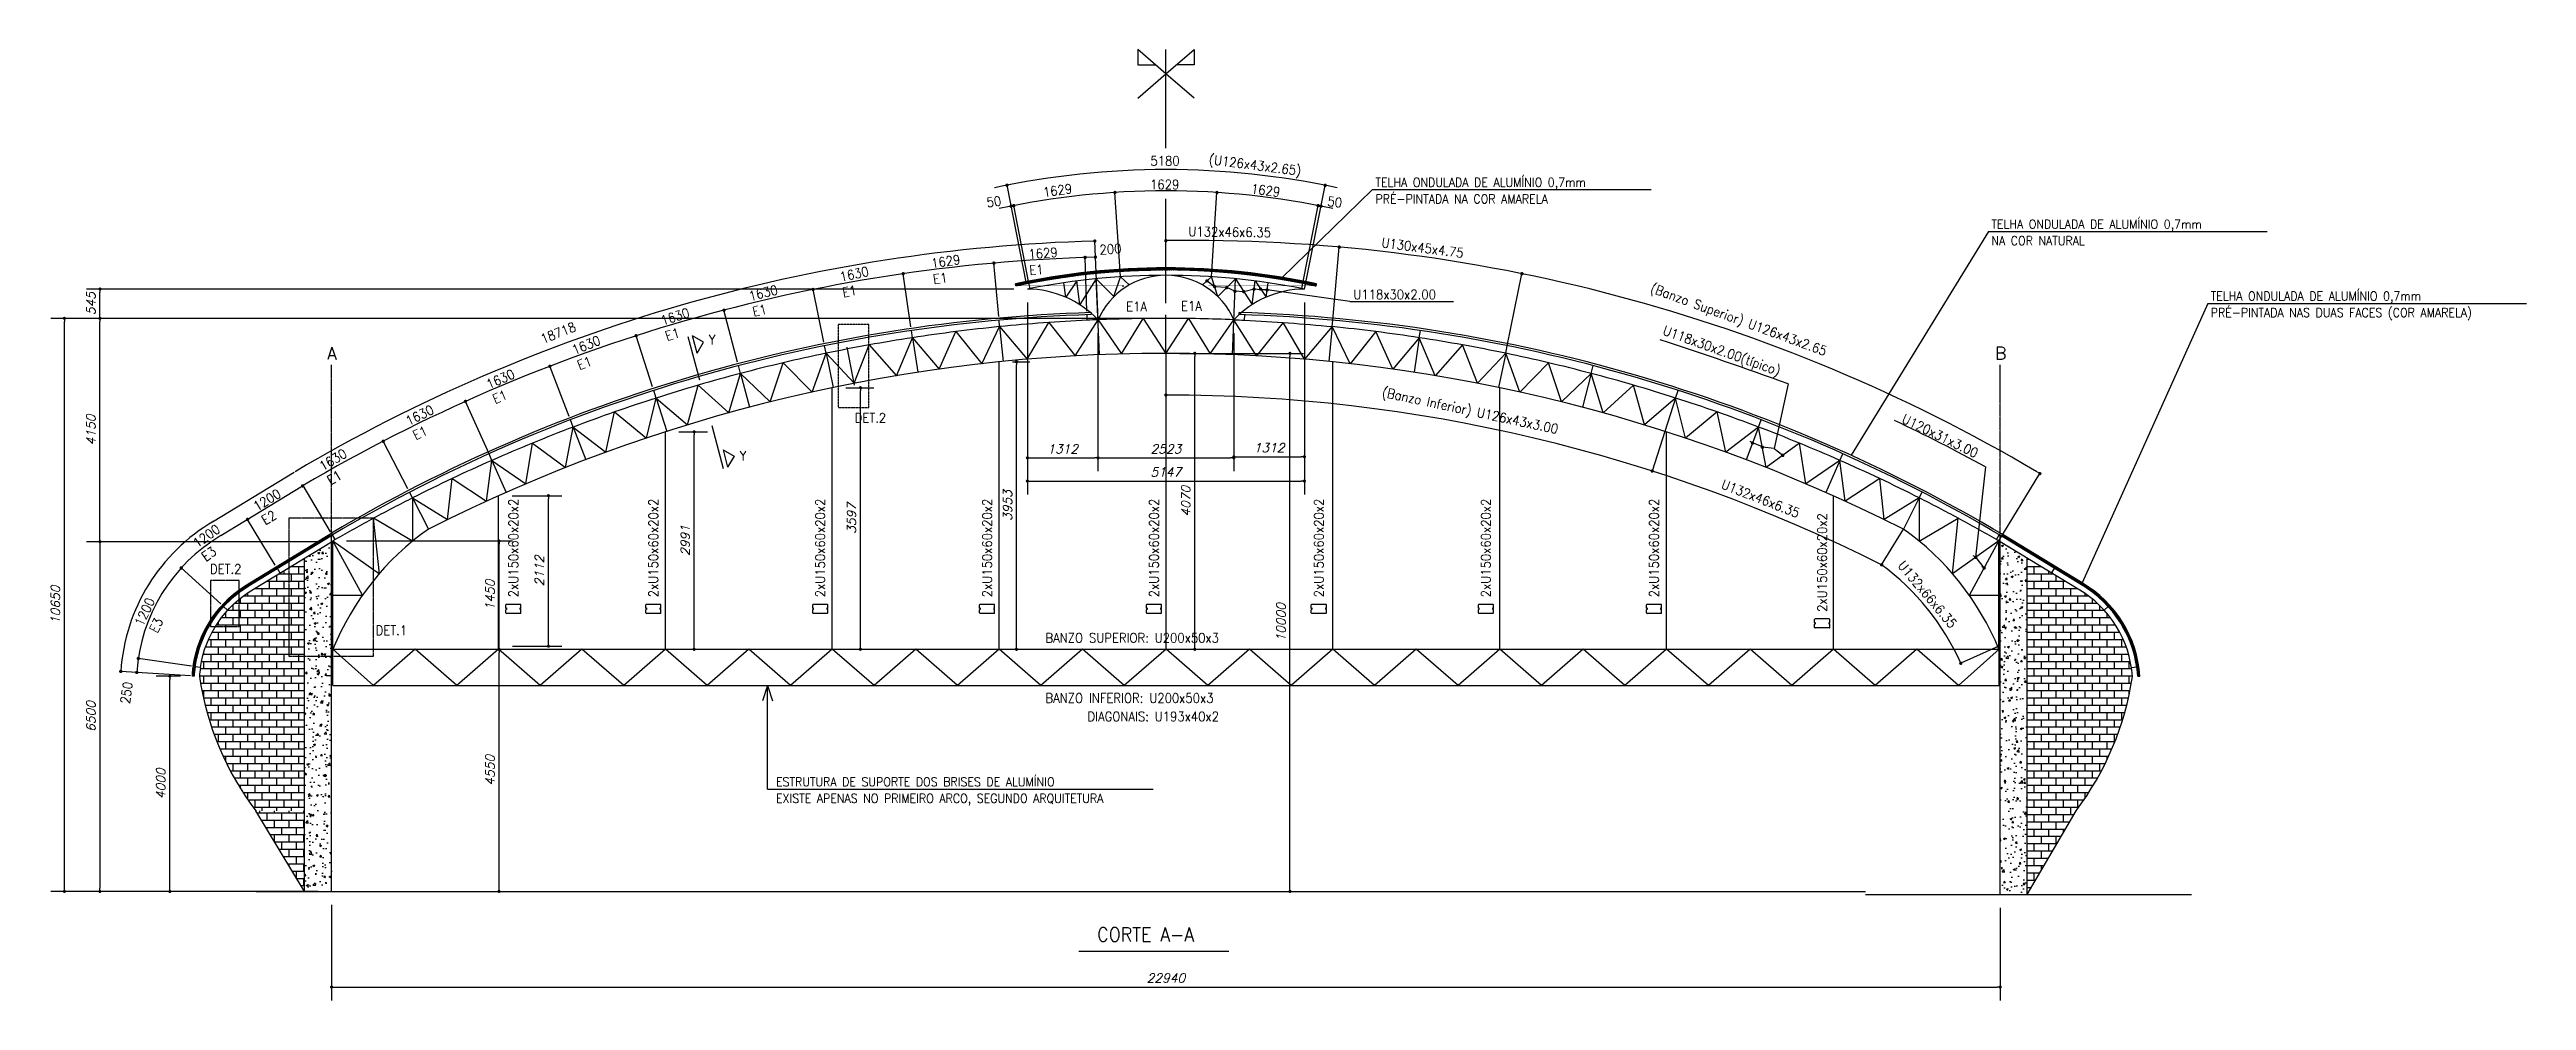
# Model space of a CAD drawing. Header units: millimetres. Extents: x -287396 to 401320, y -174247 to 142644.
# Drawn here: x 18753 to 156800, y -79146 to -26132 of the extents above; entities that cross this region are included whole.
import ezdxf
from ezdxf.enums import TextEntityAlignment as Align

# ---------------------------------------------------------------- set-up
doc = ezdxf.new("R2010")
doc.units = ezdxf.units.MM
doc.header["$LTSCALE"] = 2.5
doc.linetypes.add('CENTER', pattern=[50.8, 31.75, -6.35, 6.35, -6.35])
doc.linetypes.add('DASHED2', pattern=[9.525, 6.35, -3.175])
for name, color, linetype in [('ESTMETÄLICA', 1, 'Continuous'), ('Estrutura Aço Porticos', 7, 'Continuous'), ('LINHA', 1, 'Continuous'), ('PISO', 8, 'Continuous'), ('VIS', 5, 'Continuous'), ('VISTA', 1, 'Continuous')]:
    doc.layers.add(name, color=color, linetype=linetype)
doc.styles.add('ROMANS', font='romans', dxfattribs={"oblique": 15})
doc.dimstyles.new('ESC.250x0.33', dxfattribs={"dimscale": 250, "dimtxt": 2, "dimasz": 0.7, "dimexe": 3, "dimexo": 3, "dimgap": 1, "dimtad": 1, "dimdec": 0, "dimlfac": 0.333333, "dimtxsty": 'ROMANS', "dimblk": 'DOT', "dimcen": 0.7, "dimclrd": 2, "dimclre": 2, "dimadec": 4, "dimazin": 0, "dimtfac": 1, "dimtdec": 0, "dimtmove": 0, "dimatfit": 3, "dimldrblk": 'DOT', "dimfxl": 1, "dimarcsym": 0})
pattern_1 = [(50, (-696813.7, -179772.3), (1093.108, -95.6345), [114.3, -1257.3]), (355, (-696813.7, -179772.3), (-211.457, 1146.3399), [91.44, -1005.84]), (100.451, (-696722.6, -179780.3), (881.655, 1050.7001), [97.14, -1068.54]), (46.1842, (-696813.7, -179467.5), (1626.4742, -252.254), [171.45, -1885.95]), (96.6356, (-696678.2, -179488.5), (1424.4254, 1484.5533), [145.71, -1602.81]), (351.184, (-696813.7, -179467.5), (1424.4276, 1484.5507), [137.16, -1508.76]), (21, (-696661.3, -179543.7), (909.6893, -613.5931), [114.3, -1257.3]), (326, (-696661.3, -179543.7), (370.8122, 1105.1278), [91.44, -1005.84]), (71.4514, (-696585.5, -179594.8), (1280.499, 491.5371), [97.14, -1068.54]), (37.5, (-696813.7, -179772.3), (18.53162, 507.33023), [0, -993.648, 0, -1021.08, 0, -1009.65]), (7.5, (-696813.7, -179772.3), (400.91798, 601.08345), [0, -582.168, 0, -970.788, 0, -384.81]), (327.5, (-697153.56, -179772.3), (813.54357, -34.37246), [0, -381, 0, -1188.72, 0, -1577.34]), (317.5, (-697305.96, -179772.3), (888.7751, 152.55895), [0, -495.3, 0, -789.432, 0, -1120.14])]
pattern_2 = [(0, (-210790.3, -99661.8), (0, 406.4), []), (90, (-210790.3, -99661.8), (-406.4, 406.4), [406.4, -406.4])]
pattern_3 = [(45, (-206095.9632, -99661.791), (-2.24506403, 2.24506403), [])]

msp = doc.modelspace()

# ---------------------------------------------------------------- texts
at = {"style": 'ROMANS', "width": 0.9}
for s, height, p in [('5180', 527.9999, (80112.987, -32604.768)), ('TELHA ONDULADA DE ALUMÍNIO 0,7mm', 500, (92650.667, -33787.995)), ('1629', 527.9999, (80087.912, -33923.55)), ('PRÉ-PINTADA NA COR AMARELA', 500, (92650.667, -34708.853)), ('TELHA ONDULADA DE ALUMÍNIO 0,7mm', 500, (126978.708, -36117.557)), ('NA COR NATURAL', 500, (126978.708, -37038.416)), ('U118x30x2.00', 527.99995, (91416.377, -40052.016)), ('TELHA ONDULADA DE ALUMÍNIO 0,7mm', 500, (139201.507, -40125.973)), ('E1A', 527.9999, (78758.316, -40719.858)), ('E1A', 527.9999, (81819.335, -40695.189)), ('PRÉ-PINTADA NAS DUAS FACES (COR AMARELA)', 500, (139201.507, -41046.831)), ('Y', 528, (55500.144, -42571.005)), ('DET.2', 527.9999, (63628.141, -46930.705)), ('Y', 528, (57221.788, -49046.571)), ('DET.2', 527.9999, (27698.553, -55357.963)), ('DET.1', 527.9999, (36930.304, -58774.157)), ('BANZO SUPERIOR: U200x50x3', 527.99995, (74258.309, -59197.02)), ('BANZO INFERIOR: U200x50x3', 527.99995, (74258.309, -62551.059)), ('DIAGONAIS: U193x40x2', 527.99995, (76599.794, -63578.144)), ('ESTRUTURA DE SUPORTE DOS BRISES DE ALUMÍNIO', 500, (59242.011, -67207.71)), ('EXISTE APENAS NO PRIMEIRO ARCO, SEGUNDO ARQUITETURA', 500, (59242.011, -68128.569)), ('CORTE A-A', 791.9999, (77141.354, -75864.243))]:
    msp.add_text(s, height=height, dxfattribs=at).set_placement(p)
for s, height, rotation, p in [('(U126x43x2.65)', 527.99995, 352.7185696, (83344.019, -32508.015)), ('50', 527.9999, 8.20315916, (71016.432, -34933.317)), ('1629', 527.9999, 8.20315916, (74163.955, -34364.015)), ('1629', 527.9999, 352.75928969, (85687.815, -34143.672)), ('50', 527.9999, 352.75928969, (89948.242, -34844.755)), ('1629', 527.9999, 4.15579249, (73330.259, -37810.727)), ('200', 527.9999, 4.15579249, (77291.045, -37563.402)), ('U132x46x6.35', 527.99995, 359.24861703, (82221.071, -36538.534)), ('U130x45x4.75', 527.99995, 352.52775729, (92961.591, -37147.011)), ('1630', 527.9999, 11.70281979, (62855.782, -39072.096)), ('1629', 527.9999, 8.27324868, (67934.649, -38322.15)), ('E1', 527.9999, 8.27324868, (68040.366, -39212.101)), ('E1', 527.9999, 4.15579249, (73379.855, -38705.562)), ('1630', 527.9999, 13.71376048, (57799.31, -40151.234)), ('E1', 527.9999, 11.70281979, (63006.636, -39955.517)), ('(Banzo Superior) U126x43x2.65', 527.99995, 339.90423697, (107930.649, -39646.073)), ('18718', 527.9999, 21.53048426, (46252.06, -42544.799)), ('1630', 527.9999, 17.51075829, (52922.595, -41518.82)), ('E1', 527.9999, 13.71376048, (58006.944, -41023.058)), ('1630', 527.9999, 21.53048426, (48000.374, -43156.058)), ('E1', 527.9999, 17.51075829, (53172.669, -42379.431)), ('U118x30x2.00(típico)', 527.99995, 340.40653225, (108622.119, -42013.401)), ('1630', 527.9999, 23.65753442, (43244.117, -45071.908)), ('E1', 527.9999, 21.53048426, (48296.076, -44002.077)), ('E1', 527.9999, 23.65753442, (43594.335, -45896.854)), ('(Banzo Inferior) U126x43x3.00', 527.99995, 347.96267846, (92988.308, -45475.127)), ('1630', 527.9999, 26.15761888, (38768.558, -47112.267)), ('U120x31x3.00', 527.99995, 334.16628239, (121934.72, -46904.151)), ('E1', 527.9999, 26.15761888, (39161.882, -47917.553)), ('1630', 527.9999, 30.85584067, (33983.382, -49644.846)), ('E1', 527.9999, 30.85584067, (34419.792, -50427.62)), ('1200', 527.9999, 30.85584067, (30309.274, -51885.105)), ('U132x46x6.35', 527.99995, 338.66100772, (111872.692, -50576.378)), ('E2', 527.9999, 30.85584067, (30775.392, -52650.561)), ('2xU150x60x20x2', 527.99995, 90, (44869.353, -56670.332)), ('2xU150x60x20x2', 527.99995, 90, (52670.527, -56670.332)), ('2xU150x60x20x2', 527.99995, 90, (61970.632, -56670.332)), ('2xU150x60x20x2', 527.99995, 90, (71270.737, -56670.332)), ('2xU150x60x20x2', 527.99995, 90, (80570.843, -56670.332)), ('2xU150x60x20x2', 527.99995, 90, (89761.578, -56670.332)), ('2xU150x60x20x2', 527.99995, 90, (99071.671, -56670.332)), ('2xU150x60x20x2', 527.99995, 90, (108441.444, -56670.332)), ('2xU150x60x20x2', 527.99995, 90, (117811.218, -57478.753)), ('1200', 527.9999, 35.30440065, (26987.87, -53938.572)), ('E3', 527.9999, 35.30440065, (27468.779, -54695.321)), ('U132x66x6.35', 527.99995, 310.05304454, (121727.519, -54920.663)), ('1200', 527.9999, 64.51597508, (23944.538, -58329.44)), ('E3', 527.9999, 64.51597508, (24761.14, -58698.576)), ('250', 527.9999, 81.5160516, (23210.139, -62631.714))]:
    msp.add_text(s, height=height, rotation=rotation, dxfattribs=at).set_placement(p)
at = {"layer": 'Estrutura Aço Porticos', "style": 'ROMANS'}
for s, p in [('A', (34494.167, -43066.829)), ('B', (127494.167, -43063.373))]:
    msp.add_text(s, height=700, dxfattribs=at).set_placement(p, align=Align.MIDDLE_CENTER)

# ---------------------------------------------------------------- blocks, each defined once
blk = doc.blocks.new('DOT')
at = {"color": 0, "linetype": 'ByBlock'}
blk.add_line((-0.5, 0), (-1, 0), dxfattribs=at)
at = {"color": 0, "linetype": 'ByBlock', "const_width": 0.5}
blk.add_lwpolyline([(-0.25, 0, 1), (0.25, 0, 1)], format="xyb", close=True, dxfattribs=at)
blk = doc.blocks.new('*D137')
at = {"color": 2, "lineweight": -2}
for p, q in [((33721, -53569), (20810, -53569)), ((21560, -53744), (21560, -72894)), ((33721, -73069), (20810, -73069))]:
    blk.add_line(p, q, dxfattribs=at)
at = {"layer": 'DEFPOINTS', "color": 0}
for p in [(34471, -53569), (21560, -73069), (34471, -73069)]:
    blk.add_point(p, dxfattribs=at)
at = {"color": 2, "lineweight": -2, "xscale": 175, "yscale": 175, "zscale": 175}
for p, rotation in [((21560, -53569), 90), ((21560, -73069), 270)]:
    blk.add_blockref('DOT', p, dxfattribs=dict(at, rotation=rotation))
at = {"color": 0, "insert": (21060, -63319), "char_height": 500, "attachment_point": 5, "rotation": 90, "style": 'ROMANS'}
blk.add_mtext('6500', dxfattribs=at)
blk = doc.blocks.new('_Dot')
at = {"color": 0, "linetype": 'ByBlock', "lineweight": -2}
blk.add_line((-0.5, 0), (-1, 0), dxfattribs=at)
at = {"color": 0, "linetype": 'ByBlock', "const_width": 0.5}
blk.add_lwpolyline([(-0.25, 0, 1), (0.25, 0, 1)], format="xyb", close=True, dxfattribs=at)
blk = doc.blocks.new('*D138')
at = {"color": 2, "lineweight": -2}
for p, q in [((80221, -41119), (20810, -41119)), ((21560, -53394), (21560, -41294)), ((33721, -53569), (20810, -53569))]:
    blk.add_line(p, q, dxfattribs=at)
at = {"layer": 'DEFPOINTS', "color": 0}
for p in [(21560, -41119), (80971, -41119), (34471, -53569)]:
    blk.add_point(p, dxfattribs=at)
at = {"color": 2, "lineweight": -2, "xscale": 175, "yscale": 175, "zscale": 175}
for p, rotation in [((21560, -41119), 90), ((21560, -53569), 270)]:
    blk.add_blockref('DOT', p, dxfattribs=dict(at, rotation=rotation))
at = {"color": 0, "insert": (21060, -47344), "char_height": 500, "attachment_point": 5, "rotation": 90, "style": 'ROMANS'}
blk.add_mtext('4150', dxfattribs=at)
blk = doc.blocks.new('*D139')
at = {"color": 2, "lineweight": -2}
for p, q in [((35296, -59569), (44554, -59569)), ((43804, -72894), (43804, -59744)), ((35221, -73069), (44554, -73069))]:
    blk.add_line(p, q, dxfattribs=at)
at = {"layer": 'DEFPOINTS', "color": 0}
for p in [(34546, -59569), (43804, -59569), (34471, -73069)]:
    blk.add_point(p, dxfattribs=at)
at = {"color": 2, "lineweight": -2, "xscale": 175, "yscale": 175, "zscale": 175}
for p, rotation in [((43804, -59569), 90), ((43804, -73069), 270)]:
    blk.add_blockref('DOT', p, dxfattribs=dict(at, rotation=rotation))
at = {"color": 0, "insert": (43304, -66319), "char_height": 500, "attachment_point": 5, "rotation": 90, "style": 'ROMANS'}
blk.add_mtext('4550', dxfattribs=at)
blk = doc.blocks.new('*D140')
at = {"color": 2, "lineweight": -2}
for p, q in [((81721, -43069), (88637, -43069)), ((87887, -72894), (87887, -43244)), ((81719, -73069), (88637, -73069))]:
    blk.add_line(p, q, dxfattribs=at)
at = {"layer": 'DEFPOINTS', "color": 0}
for p in [(80971, -43069), (87887, -43069), (80969, -73069)]:
    blk.add_point(p, dxfattribs=at)
at = {"color": 2, "lineweight": -2, "xscale": 175, "yscale": 175, "zscale": 175}
for p, rotation in [((87887, -43069), 90), ((87887, -73069), 270)]:
    blk.add_blockref('DOT', p, dxfattribs=dict(at, rotation=rotation))
at = {"color": 0, "insert": (87387, -58069), "char_height": 500, "attachment_point": 5, "rotation": 90, "style": 'ROMANS'}
blk.add_mtext('10000', dxfattribs=at)
blk = doc.blocks.new('*D141')
at = {"color": 2, "lineweight": -2}
for p, q in [((26058, -61069), (24704, -61069)), ((25454, -72894), (25454, -61244)), ((26516, -73069), (24704, -73069))]:
    blk.add_line(p, q, dxfattribs=at)
at = {"layer": 'DEFPOINTS', "color": 0}
for p in [(25454, -61069), (26808, -61069), (27266, -73069)]:
    blk.add_point(p, dxfattribs=at)
at = {"color": 2, "lineweight": -2, "xscale": 175, "yscale": 175, "zscale": 175}
for p, rotation in [((25454, -61069), 90), ((25454, -73069), 270)]:
    blk.add_blockref('DOT', p, dxfattribs=dict(at, rotation=rotation))
at = {"color": 0, "insert": (24954, -67069), "char_height": 500, "attachment_point": 5, "rotation": 90, "style": 'ROMANS'}
blk.add_mtext('4000', dxfattribs=at)
blk = doc.blocks.new('*D155')
at = {"color": 2, "lineweight": -2}
for p, q in [((34471, -73819), (34471, -79146)), ((127471, -73985), (127471, -79146)), ((34646, -78396), (127296, -78396))]:
    blk.add_line(p, q, dxfattribs=at)
at = {"layer": 'DEFPOINTS', "color": 0}
for p in [(34471, -73069), (127471, -73235), (127471, -78396)]:
    blk.add_point(p, dxfattribs=at)
at = {"color": 2, "lineweight": -2, "xscale": 175, "yscale": 175, "zscale": 175, "rotation": 180}
blk.add_blockref('DOT', (34471, -78396), dxfattribs=at)
at = {"color": 2, "lineweight": -2, "xscale": 175, "yscale": 175, "zscale": 175}
blk.add_blockref('DOT', (127471, -78396), dxfattribs=at)
at = {"color": 0, "insert": (80971, -77896), "char_height": 500, "attachment_point": 5, "style": 'ROMANS'}
blk.add_mtext('22940', dxfattribs=at)
blk = doc.blocks.new('*D160')
at = {"color": 2, "lineweight": -2}
for p, q in [((29521, -41119), (18831, -41119)), ((19581, -72894), (19581, -41294)), ((29521, -73069), (18831, -73069))]:
    blk.add_line(p, q, dxfattribs=at)
at = {"layer": 'DEFPOINTS', "color": 0}
for p in [(19581, -41119), (30271, -41119), (30271, -73069)]:
    blk.add_point(p, dxfattribs=at)
at = {"color": 2, "lineweight": -2, "xscale": 175, "yscale": 175, "zscale": 175}
for p, rotation in [((19581, -41119), 90), ((19581, -73069), 270)]:
    blk.add_blockref('DOT', p, dxfattribs=dict(at, rotation=rotation))
at = {"color": 0, "insert": (19081, -57094), "char_height": 500, "attachment_point": 5, "rotation": 90, "style": 'ROMANS'}
blk.add_mtext('10650', dxfattribs=at)
blk = doc.blocks.new('*D161')
at = {"color": 2, "lineweight": -2}
for p, q in [((73251, -40233), (73251, -49646)), ((77187, -41946), (77187, -49646)), ((73426, -48896), (77012, -48896))]:
    blk.add_line(p, q, dxfattribs=at)
at = {"layer": 'DEFPOINTS', "color": 0}
for p in [(73251, -39483), (77187, -41196), (77187, -48896)]:
    blk.add_point(p, dxfattribs=at)
at = {"color": 2, "lineweight": -2, "xscale": 175, "yscale": 175, "zscale": 175, "rotation": 180}
blk.add_blockref('DOT', (73251, -48896), dxfattribs=at)
at = {"color": 2, "lineweight": -2, "xscale": 175, "yscale": 175, "zscale": 175}
blk.add_blockref('DOT', (77187, -48896), dxfattribs=at)
at = {"color": 0, "insert": (75219, -48396), "char_height": 500, "attachment_point": 5, "style": 'ROMANS'}
blk.add_mtext('1312', dxfattribs=at)
blk = doc.blocks.new('*D162')
at = {"color": 2, "lineweight": -2}
for p, q in [((77187, -41946), (77187, -49646)), ((84756, -41946), (84756, -49646)), ((77362, -48896), (84581, -48896))]:
    blk.add_line(p, q, dxfattribs=at)
at = {"layer": 'DEFPOINTS', "color": 0}
for p in [(77187, -41196), (84756, -41196), (84756, -48896)]:
    blk.add_point(p, dxfattribs=at)
at = {"color": 2, "lineweight": -2, "xscale": 175, "yscale": 175, "zscale": 175, "rotation": 180}
blk.add_blockref('DOT', (77187, -48896), dxfattribs=at)
at = {"color": 2, "lineweight": -2, "xscale": 175, "yscale": 175, "zscale": 175}
blk.add_blockref('DOT', (84756, -48896), dxfattribs=at)
at = {"color": 0, "insert": (80971, -48396), "char_height": 500, "attachment_point": 5, "style": 'ROMANS'}
blk.add_mtext('2523', dxfattribs=at)
blk = doc.blocks.new('*D163')
at = {"color": 2, "lineweight": -2}
for p, q in [((88692, -40233), (88692, -49584)), ((84756, -41946), (84756, -49584)), ((84931, -48834), (88517, -48834))]:
    blk.add_line(p, q, dxfattribs=at)
at = {"layer": 'DEFPOINTS', "color": 0}
for p in [(88692, -39483), (84756, -41196), (88692, -48834)]:
    blk.add_point(p, dxfattribs=at)
at = {"color": 2, "lineweight": -2, "xscale": 175, "yscale": 175, "zscale": 175, "rotation": 180}
blk.add_blockref('DOT', (84756, -48834), dxfattribs=at)
at = {"color": 2, "lineweight": -2, "xscale": 175, "yscale": 175, "zscale": 175}
blk.add_blockref('DOT', (88692, -48834), dxfattribs=at)
at = {"color": 0, "insert": (86724, -48334), "char_height": 500, "attachment_point": 5, "style": 'ROMANS'}
blk.add_mtext('1312', dxfattribs=at)
blk = doc.blocks.new('*D164')
at = {"color": 2, "lineweight": -2}
for p, q in [((73251, -40233), (73251, -50938)), ((88692, -40233), (88692, -50938)), ((73426, -50188), (88517, -50188))]:
    blk.add_line(p, q, dxfattribs=at)
at = {"layer": 'DEFPOINTS', "color": 0}
for p in [(73251, -39483), (88692, -39483), (88692, -50188)]:
    blk.add_point(p, dxfattribs=at)
at = {"color": 2, "lineweight": -2, "xscale": 175, "yscale": 175, "zscale": 175, "rotation": 180}
blk.add_blockref('DOT', (73251, -50188), dxfattribs=at)
at = {"color": 2, "lineweight": -2, "xscale": 175, "yscale": 175, "zscale": 175}
blk.add_blockref('DOT', (88692, -50188), dxfattribs=at)
at = {"color": 0, "insert": (80971, -49688), "char_height": 500, "attachment_point": 5, "style": 'ROMANS'}
blk.add_mtext('5147', dxfattribs=at)
blk = doc.blocks.new('*D165')
at = {"color": 2, "lineweight": -2}
for p, q in [((72501, -39483), (20810, -39483)), ((21560, -40944), (21560, -39658)), ((33721, -41119), (20810, -41119))]:
    blk.add_line(p, q, dxfattribs=at)
at = {"layer": 'DEFPOINTS', "color": 0}
for p in [(21560, -39483), (73251, -39483), (34471, -41119)]:
    blk.add_point(p, dxfattribs=at)
at = {"color": 2, "lineweight": -2, "xscale": 175, "yscale": 175, "zscale": 175}
for p, rotation in [((21560, -39483), 90), ((21560, -41119), 270)]:
    blk.add_blockref('DOT', p, dxfattribs=dict(at, rotation=rotation))
at = {"color": 0, "insert": (21060, -40301), "char_height": 500, "attachment_point": 5, "rotation": 90, "style": 'ROMANS'}
blk.add_mtext('545', dxfattribs=at)
blk = doc.blocks.new('*D186')
at = {"color": 2, "lineweight": -2}
for p, q in [((35296, -53526), (44554, -53526)), ((43804, -59394), (43804, -53701)), ((35296, -59569), (44554, -59569))]:
    blk.add_line(p, q, dxfattribs=at)
at = {"layer": 'DEFPOINTS', "color": 0}
for p in [(34546, -53526), (43804, -53526), (34546, -59569)]:
    blk.add_point(p, dxfattribs=at)
at = {"color": 2, "lineweight": -2, "xscale": 175, "yscale": 175, "zscale": 175}
for p, rotation in [((43804, -53526), 90), ((43804, -59569), 270)]:
    blk.add_blockref('DOT', p, dxfattribs=dict(at, rotation=rotation))
at = {"color": 0, "insert": (43304, -56547), "char_height": 500, "attachment_point": 5, "rotation": 90, "style": 'ROMANS'}
blk.add_mtext('1450', dxfattribs=at)
blk = doc.blocks.new('*D405')
at = {"color": 2, "lineweight": -2}
for p, q in [((53828, -47443), (55429, -47443)), ((54679, -59394), (54679, -47618)), ((53828, -59569), (55429, -59569))]:
    blk.add_line(p, q, dxfattribs=at)
at = {"layer": 'DEFPOINTS', "color": 0}
for p in [(53078, -47443), (54679, -47443), (53078, -59569)]:
    blk.add_point(p, dxfattribs=at)
at = {"color": 2, "lineweight": -2, "xscale": 175, "yscale": 175, "zscale": 175}
for p, rotation in [((54679, -47443), 90), ((54679, -59569), 270)]:
    blk.add_blockref('DOT', p, dxfattribs=dict(at, rotation=rotation))
at = {"color": 0, "insert": (54179, -53506), "char_height": 500, "attachment_point": 5, "rotation": 90, "style": 'ROMANS'}
blk.add_mtext('2991', dxfattribs=at)
blk = doc.blocks.new('*D406')
at = {"color": 2, "lineweight": -2}
for p, q in [((63128, -44985), (64698, -44985)), ((63948, -59394), (63948, -45160)), ((63128, -59569), (64698, -59569))]:
    blk.add_line(p, q, dxfattribs=at)
at = {"layer": 'DEFPOINTS', "color": 0}
for p in [(62378, -44985), (63948, -44985), (62378, -59569)]:
    blk.add_point(p, dxfattribs=at)
at = {"color": 2, "lineweight": -2, "xscale": 175, "yscale": 175, "zscale": 175}
for p, rotation in [((63948, -44985), 90), ((63948, -59569), 270)]:
    blk.add_blockref('DOT', p, dxfattribs=dict(at, rotation=rotation))
at = {"color": 0, "insert": (63448, -52277), "char_height": 500, "attachment_point": 5, "rotation": 90, "style": 'ROMANS'}
blk.add_mtext('3597', dxfattribs=at)
blk = doc.blocks.new('*D407')
at = {"color": 2, "lineweight": -2}
for p, q in [((72428, -43542), (73394, -43542)), ((72644, -59394), (72644, -43717)), ((72428, -59569), (73394, -59569))]:
    blk.add_line(p, q, dxfattribs=at)
at = {"layer": 'DEFPOINTS', "color": 0}
for p in [(71678, -43542), (72644, -43542), (71678, -59569)]:
    blk.add_point(p, dxfattribs=at)
at = {"color": 2, "lineweight": -2, "xscale": 175, "yscale": 175, "zscale": 175}
for p, rotation in [((72644, -43542), 90), ((72644, -59569), 270)]:
    blk.add_blockref('DOT', p, dxfattribs=dict(at, rotation=rotation))
at = {"color": 0, "insert": (72144, -51555), "char_height": 500, "attachment_point": 5, "rotation": 90, "style": 'ROMANS'}
blk.add_mtext('3953', dxfattribs=at)
blk = doc.blocks.new('*D408')
at = {"color": 2, "lineweight": -2}
for p, q in [((81721, -43069), (83333, -43069)), ((82583, -59394), (82583, -43244)), ((81728, -59569), (83333, -59569))]:
    blk.add_line(p, q, dxfattribs=at)
at = {"layer": 'DEFPOINTS', "color": 0}
for p in [(80971, -43069), (82583, -43069), (80978, -59569)]:
    blk.add_point(p, dxfattribs=at)
at = {"color": 2, "lineweight": -2, "xscale": 175, "yscale": 175, "zscale": 175}
for p, rotation in [((82583, -43069), 90), ((82583, -59569), 270)]:
    blk.add_blockref('DOT', p, dxfattribs=dict(at, rotation=rotation))
at = {"color": 0, "insert": (82083, -51319), "char_height": 500, "attachment_point": 5, "rotation": 90, "style": 'ROMANS'}
blk.add_mtext('4070', dxfattribs=at)
blk = doc.blocks.new('*D409')
at = {"color": 2, "lineweight": -2}
for p, q in [((44528, -51005), (47306, -51005)), ((46556, -59219), (46556, -51180)), ((44554, -59394), (47306, -59394))]:
    blk.add_line(p, q, dxfattribs=at)
at = {"layer": 'DEFPOINTS', "color": 0}
for p in [(43778, -51005), (46556, -51005), (43804, -59394)]:
    blk.add_point(p, dxfattribs=at)
at = {"color": 2, "lineweight": -2, "xscale": 175, "yscale": 175, "zscale": 175}
for p, rotation in [((46556, -51005), 90), ((46556, -59394), 270)]:
    blk.add_blockref('DOT', p, dxfattribs=dict(at, rotation=rotation))
at = {"color": 0, "insert": (46056, -55200), "char_height": 500, "attachment_point": 5, "rotation": 90, "style": 'ROMANS'}
blk.add_mtext('2112', dxfattribs=at)

# ---------------------------------------------------------------- dimensions: what is measured, and where the dimension line sits
at = {"color": 7}
dim = msp.add_linear_dim(base=(21560.189, -39482.977), p1=(34471.406, -41118.758), p2=(73250.617, -39482.977), angle=90, dimstyle='ESC.250x0.33', override={"dimtmove": 1}, dxfattribs=at)
dim.commit()
dim.dimension.update_dxf_attribs({"geometry": '*D165', "text_midpoint": (21560.189, -40300.867), "dimtype": 160})
for base, p1, p2, picture, middle in [((77187.111, -48896.175), (73250.617, -39482.977), (77187.111, -41195.732), '*D161', (75218.864, -48396.175)), ((88692.194, -48833.675), (84755.701, -41195.732), (88692.194, -39482.977), '*D163', (86723.947, -48333.675)), ((84755.701, -48896.175), (77187.111, -41195.732), (84755.701, -41195.732), '*D162', (80971.406, -48396.175))]:
    dim = msp.add_linear_dim(base=base, p1=p1, p2=p2, dimstyle='ESC.250x0.33', override={"dimtmove": 1}, dxfattribs=at)
    dim.commit()
    dim.dimension.update_dxf_attribs({"geometry": picture, "text_midpoint": middle})
dim = msp.add_linear_dim(base=(88692.194, -50187.697), p1=(73250.617, -39482.977), p2=(88692.194, -39482.977), dimstyle='ESC.250x0.33', dxfattribs=at)
dim.commit()
dim.dimension.update_dxf_attribs({"geometry": '*D164', "text_midpoint": (80971.406, -49687.697)})
for base, p1, p2, picture, middle in [((19580.797, -41118.758), (30271.406, -73068.758), (30271.406, -41118.758), '*D160', (19080.797, -57093.758)), ((21560.189, -41118.758), (34471.406, -53568.758), (80971.406, -41118.758), '*D138', (21060.189, -47343.758)), ((87886.558, -43068.758), (80969.101, -73068.758), (80971.406, -43068.758), '*D140', (87386.558, -58068.758)), ((21560.189, -73068.758), (34471.406, -53568.758), (34471.406, -73068.758), '*D137', (21060.189, -63318.758)), ((25453.799, -61068.758), (27265.798, -73068.758), (26807.613, -61068.758), '*D141', (24953.799, -67068.758))]:
    dim = msp.add_linear_dim(base=base, p1=p1, p2=p2, angle=90, dimstyle='ESC.250x0.33', dxfattribs=at)
    dim.commit()
    dim.dimension.update_dxf_attribs({"geometry": picture, "text_midpoint": middle})
for base, p1, p2, text, picture, middle in [((72644.366, -43542.158), (71678.1, -59568.758), (71678.1, -43542.158), '3953', '*D407', (72144.366, -51555.458)), ((82582.928, -43068.758), (80978.206, -59568.758), (80971.406, -43068.758), '4070', '*D408', (82082.928, -51318.758)), ((63948.125, -44984.837), (62377.995, -59568.758), (62377.995, -44984.837), '3597', '*D406', (63448.125, -52276.797)), ((54678.505, -47442.6), (53077.889, -59568.758), (53077.889, -47442.6), '2991', '*D405', (54178.505, -53505.679)), ((46555.643, -51005.373), (43803.701, -59393.758), (43777.784, -51005.373), '2112', '*D409', (46055.643, -55199.566)), ((43803.701, -53525.542), (34546.406, -59568.758), (34546.406, -53525.542), '1450', '*D186', (43303.701, -56547.15)), ((43803.701, -59568.758), (34471.406, -73068.758), (34546.406, -59568.758), '4550', '*D139', (43303.701, -66318.758))]:
    dim = msp.add_linear_dim(base=base, p1=p1, p2=p2, angle=90, text=text, dimstyle='ESC.250x0.33', dxfattribs=at)
    dim.commit()
    dim.dimension.update_dxf_attribs({"geometry": picture, "text_midpoint": middle})
dim = msp.add_linear_dim(base=(127471.406, -78396.266), p1=(34471.406, -73068.758), p2=(127471.406, -73235.009), text='22940', dimstyle='ESC.250x0.33', override={"dimtmove": 1}, dxfattribs=at)
dim.commit()
dim.dimension.update_dxf_attribs({"geometry": '*D155', "text_midpoint": (80971.406, -77896.266)})

# ---------------------------------------------------------------- hatches: boundary and pattern name
h = msp.add_hatch()
h.set_pattern_fill('ANSI31', color=2, style=0)
h.set_pattern_definition(pattern_3)
edge = h.paths.add_edge_path()
edge.add_arc((80971.406, -78101.861), 39797.103, 77.82961604, 102.17038396)
edge.add_line((72581.399, -39199.198), (72605.432, -39310.636))
edge.add_arc((80971.406, -78101.861), 39683.103, 77.82961604, 102.17038396, ccw=False)
edge.add_line((89337.379, -39310.636), (89361.413, -39199.198))
h = msp.add_hatch()
h.set_pattern_fill('ANSI31', color=2, style=0)
h.set_pattern_definition([(135, (368038.7745, -99661.791), (2.24506403, 2.24506403), [])])
h.paths.add_polyline_path([(34269.43, -53207.027, -0.0001999569), (34330.395, -53170.811), (34389.691, -53268.187, 0.0002036072), (34327.693, -53305.016), (29969.533, -55962.351, 0.2496632868), (26807.613, -61068.758), (26693.853, -61061.342, -0.2494548086), (29907.527, -55866.636)])
h = msp.add_hatch()
h.set_pattern_fill('AR-CONC', color=1, scale=6, style=0)
h.set_pattern_definition(pattern_1)
h.paths.add_polyline_path([(34471.406, -53568.758), (32971.406, -54483.365), (32971.406, -68568.758), (33571.406, -68568.758), (33571.406, -68268.758), (34471.406, -68268.758)])
h.paths.add_polyline_path([(34471.406, -68268.758), (33571.406, -68268.758), (33571.406, -68568.758), (32971.406, -68568.758), (32971.406, -73068.758), (34471.406, -73068.758)])
h = msp.add_hatch()
h.set_pattern_fill('AR-CONC', color=1, scale=6, style=0)
h.set_pattern_definition(pattern_1)
h.paths.add_polyline_path([(128971.406, -54483.365), (127471.406, -53568.758), (127471.406, -68435.009), (128366.796, -68435.009), (128366.796, -68795.009), (128971.406, -68795.009)])
h.paths.add_polyline_path([(128971.406, -68795.009), (128366.796, -68795.009), (128366.796, -68435.009), (127471.406, -68435.009), (127471.406, -73235.009), (128971.406, -73235.009)])
h = msp.add_hatch()
h.set_pattern_fill('ANSI31', color=2, style=0)
h.set_pattern_definition(pattern_3)
h.paths.add_polyline_path([(127673.381, -53207.027, 0.0001999569), (127612.417, -53170.811), (127553.12, -53268.187, -0.0002036072), (127615.118, -53305.016), (131973.278, -55962.351, -0.2496632868), (135135.198, -61068.758), (135248.959, -61061.342, 0.2494548086), (132035.284, -55866.636)])
h = msp.add_hatch()
h.set_pattern_fill('AR-B816', color=1, scale=2, style=0)
h.set_pattern_definition(pattern_2)
h.paths.add_polyline_path([(32971.406, -54483.365), (30123.055, -56220.112, 0.2497846853), (27106.994, -61088.02, 0.1258050722), (30247.294, -68568.758), (32971.406, -68568.758)])
h = msp.add_hatch()
h.set_pattern_fill('AR-B816', color=1, scale=2, style=0)
h.set_pattern_definition(pattern_2)
h.paths.add_polyline_path([(131563.434, -68795.009), (128971.406, -68795.009), (128971.406, -73235.009)])
h.paths.add_polyline_path([(134835.817, -61088.02, 0.2497846853), (131819.756, -56220.112), (128971.406, -54483.365), (128971.406, -68795.009), (131563.434, -68795.009), (131695.517, -68568.758, 0.1258050722)])
h = msp.add_hatch()
h.set_pattern_fill('AR-B816', color=1, scale=2, style=0)
h.paths.add_polyline_path([(32971.406, -68568.758), (30247.294, -68568.758), (32971.406, -73068.758)])

# ---------------------------------------------------------------- linework, layer by layer
at = {"color": 2}
for p, q in [((79403.957, -26131.718), (79403.957, -26982.57)), ((80971.406, -27487.764), (79403.957, -26131.718)), ((80971.406, -31632.341), (80971.406, -26131.718)), ((80971.406, -27487.764), (82538.854, -26131.718)), ((82538.854, -26131.718), (82538.854, -26982.57)), ((79403.957, -26982.57), (80387.454, -26982.57)), ((79403.957, -28843.809), (80971.406, -27487.764)), ((82538.854, -28843.809), (80971.406, -27487.764)), ((82538.854, -26982.57), (81555.357, -26982.57)), ((73192.925, -39188.576), (72117.093, -33698.648)), ((78413.456, -38501.286), (78129.292, -34102.035)), ((80971.406, -40271.663), (80971.406, -34463.034)), ((83529.355, -38501.286), (83813.519, -34102.035)), ((92483.064, -33943.64), (87409.658, -38875.069)), ((88692.194, -39482.977), (89847.741, -33703.007)), ((92483.064, -33943.64), (108014.979, -33943.64)), ((73340.07, -39159.45), (72492.3, -34833.315)), ((88602.741, -39159.45), (89450.511, -34833.315)), ((77187.111, -41195.732), (77008.633, -36810.29)), ((90270.184, -41221.903), (90635.722, -37144.679)), ((126811.105, -36273.203), (119165.466, -48753.417)), ((126811.105, -36273.203), (142343.021, -36273.203)), ((66760.37, -41598.872), (66327.402, -38632.965)), ((71654.766, -41022.676), (71387.116, -38037.306)), ((76570.631, -40719.18), (76469.026, -37723.559)), ((99999.548, -42642.339), (100814.924, -38630.782)), ((61903.42, -42446.315), (61306.397, -39509.032)), ((72605.432, -39310.636), (72581.399, -39199.198)), ((83689.263, -39353.146), (83260.07, -39028.898)), ((84358.615, -39407.858), (83689.263, -39353.146)), ((84820.148, -39612.181), (84358.615, -39407.858)), ((85311.673, -39632.185), (84820.148, -39612.181)), ((85884.527, -39490.578), (85311.673, -39632.185)), ((86246.485, -39536.635), (85884.527, -39490.578)), ((86609.327, -39536.635), (86246.485, -39536.635)), ((91217.346, -40170.974), (86609.327, -39536.635)), ((89337.379, -39310.636), (89361.413, -39199.198)), ((57099.791, -43562.524), (56340.515, -40662.944)), ((76804.907, -40797.585), (76808.474, -40911.53)), ((85049.598, -40908.917), (85053.056, -40794.968)), ((91217.346, -40170.974), (96996.993, -40170.974)), ((139033.904, -40281.618), (132035.284, -55866.636)), ((139033.904, -40281.618), (156800.135, -40281.618)), ((52365.183, -44943.997), (51445.984, -42091.079)), ((47715.039, -46586.227), (46638.772, -43788.779)), ((80971.406, -43068.758), (80971.406, -45392.448)), ((115659.917, -44777.005), (114865.441, -48375.287)), ((43246.499, -48665.994), (41934.508, -45750.367)), ((38728.224, -50630.04), (37348.407, -47969.181)), ((108783.75, -47417.441), (108074.436, -49630.225)), ((114086.005, -48228.331), (113662.419, -48067.526)), ((114865.441, -48375.287), (114213.206, -48305.058)), ((114865.441, -48375.287), (115351.817, -48754.528)), ((126643.362, -49400.754), (126102.18, -54439.178)), ((34420.521, -53017.811), (32895.201, -50437.604)), ((127396.406, -53525.542), (129681.052, -49773.719)), ((31332.993, -54871.192), (29785.944, -52330.645)), ((120861.028, -54857.441), (122076.721, -52868.099)), ((132035.284, -55866.636), (127673.381, -53207.027)), ((28295.126, -57037.095), (26092.759, -55032.778)), ((126102.18, -54439.178), (126576.324, -55036.346)), ((127396.406, -59398.262), (125274.837, -60346.145)), ((26807.613, -61068.758), (26693.855, -61061.342)), ((58770.01, -61595.808), (58487.116, -62442.113)), ((58770.01, -67363.356), (58770.01, -61595.808)), ((58770.01, -61595.808), (59052.905, -62442.113)), ((135135.198, -61068.758), (135248.959, -61061.342)), ((58770.01, -67363.356), (80268.38, -67363.356)), ((76113.046, -76396.383), (84481.413, -76396.383))]:
    msp.add_line(p, q, dxfattribs=at)
at = {"color": 1}
for p, q in [((78432.794, -38800.662), (78413.456, -38501.286)), ((83510.017, -38800.662), (83529.355, -38501.286)), ((73397.762, -39453.85), (73340.07, -39159.45)), ((88545.049, -39453.85), (88602.741, -39159.45)), ((71704.846, -41581.26), (71672.627, -41221.903)), ((76587.69, -41222.063), (76577.411, -40919.067)), ((80971.406, -41118.758), (80971.406, -40918.758)), ((85355.122, -41222.063), (85365.4, -40919.067)), ((90237.965, -41581.26), (90270.184, -41221.903)), ((62029.548, -43066.855), (61943.264, -42642.339)), ((66847.651, -42196.758), (66789.266, -41796.811)), ((95095.16, -42196.758), (95153.546, -41796.811)), ((99913.263, -43066.855), (99999.548, -42642.339)), ((57263.874, -44189.142), (57150.458, -43756.014)), ((104678.938, -44189.142), (104792.353, -43756.014)), ((52563.818, -45560.513), (52426.511, -45134.342)), ((109378.994, -45560.513), (109516.3, -45134.342)), ((47942.389, -47177.171), (47786.831, -46772.828)), ((114000.422, -47177.171), (114155.981, -46772.828)), ((43412.38, -49034.642), (43246.499, -48665.994)), ((118530.431, -49034.642), (118696.312, -48665.994)), ((38986.329, -51127.786), (38820.201, -50807.41)), ((122956.483, -51127.786), (123122.61, -50807.41)), ((34676.485, -53450.808), (34463.007, -53092.61)), ((127266.326, -53450.808), (127420.659, -53189.729)), ((31604.917, -55317.742), (31448.886, -55061.511)), ((130337.895, -55317.742), (130493.925, -55061.511)), ((28679.257, -57386.636), (28457.36, -57184.74)), ((133263.554, -57386.636), (133485.451, -57184.74)), ((27159.978, -60590.976), (26863.225, -60546.959)), ((134782.833, -60590.976), (135079.586, -60546.959))]:
    msp.add_line(p, q, dxfattribs=at)
at = {"color": 7}
for p, q in [((75392.495, -39940.291), (75274.473, -39132.979)), ((76000.158, -39033.773), (75392.495, -39940.291)), ((76168.187, -40354.284), (76000.158, -39033.773)), ((77094.09, -38910.086), (76168.187, -40354.284)), ((77094.09, -38910.086), (78074.302, -39905.63)), ((78074.302, -39905.63), (78432.794, -38800.662)), ((78432.794, -38800.662), (78932.688, -39257.133)), ((83510.017, -38800.662), (83010.123, -39257.133)), ((83868.509, -39905.63), (83510.017, -38800.662)), ((84848.721, -38910.086), (83868.509, -39905.63)), ((84848.721, -38910.086), (85774.624, -40354.284)), ((85774.624, -40354.284), (85942.654, -39033.773)), ((85942.654, -39033.773), (86550.316, -39940.291)), ((86550.316, -39940.291), (86668.339, -39132.979)), ((73238.626, -43397.495), (74443.132, -41348.018)), ((74443.132, -41348.018), (75922.614, -43208.749)), ((75922.614, -43208.749), (77187.111, -41195.732)), ((77187.111, -41195.732), (78501.027, -43102.254)), ((78501.027, -43102.254), (79709.665, -41127.312)), ((79709.665, -41127.312), (80971.406, -43068.758)), ((80971.406, -43068.758), (80971.406, -41118.758)), ((80971.406, -43068.758), (82233.147, -41127.312)), ((82233.147, -41127.312), (83441.784, -43102.254)), ((83441.784, -43102.254), (84755.701, -41195.732)), ((86020.197, -43208.749), (84755.701, -41195.732)), ((87499.679, -41348.018), (86020.197, -43208.749)), ((88704.185, -43397.495), (87499.679, -41348.018)), ((63620.497, -44837.984), (63210.613, -42727.416)), ((63601.432, -44739.818), (64432.877, -42600.116)), ((64432.877, -42600.116), (65960.209, -44313.849)), ((65960.209, -44313.849), (66847.651, -42196.758)), ((66847.651, -42196.758), (67143.596, -44124.17)), ((66847.651, -42196.758), (68329.375, -43950.075)), ((68329.375, -43950.075), (69272.2, -41857.061)), ((69272.2, -41857.061), (70707.29, -43648.748)), ((70707.29, -43648.748), (71704.846, -41581.26)), ((71704.846, -41581.26), (71899.015, -43521.569)), ((71704.846, -41581.26), (73238.626, -43397.495)), ((90237.965, -41581.26), (88704.185, -43397.495)), ((90237.965, -41581.26), (90043.796, -43521.569)), ((91235.521, -43648.748), (90237.965, -41581.26)), ((92670.611, -41857.061), (91235.521, -43648.748)), ((93613.436, -43950.075), (92670.611, -41857.061)), ((95095.16, -42196.758), (93613.436, -43950.075)), ((95095.16, -42196.758), (94799.215, -44124.17)), ((95982.602, -44313.849), (95095.16, -42196.758)), ((97509.935, -42600.116), (95982.602, -44313.849)), ((98341.379, -44739.818), (97509.935, -42600.116)), ((58921.567, -45777.121), (59639.329, -43596.653)), ((59639.329, -43596.653), (61254.677, -45227.688)), ((61254.677, -45227.688), (62029.548, -43066.855)), ((62029.548, -43066.855), (62426.45, -44976.035)), ((62029.548, -43066.855), (63601.432, -44739.818)), ((99913.263, -43066.855), (98341.379, -44739.818)), ((99913.263, -43066.855), (99516.361, -44976.035)), ((100688.134, -45227.688), (99913.263, -43066.855)), ((102303.482, -43596.653), (100688.134, -45227.688)), ((103021.244, -45777.121), (102303.482, -43596.653)), ((54302.732, -47059.112), (54904.826, -44843.913)), ((54904.826, -44843.913), (56603.717, -46387.736)), ((56603.717, -46387.736), (57263.874, -44189.142)), ((57263.874, -44189.142), (57760.634, -46074.806)), ((57263.874, -44189.142), (58921.567, -45777.121)), ((104678.938, -44189.142), (103021.244, -45777.121)), ((104678.938, -44189.142), (104182.177, -46074.806)), ((105339.094, -46387.736), (104678.938, -44189.142)), ((107037.986, -44843.913), (105339.094, -46387.736)), ((107640.079, -47059.112), (107037.986, -44843.913)), ((49757.712, -48582.243), (50242.47, -46338.445)), ((50242.47, -46338.445), (52020.203, -47790.783)), ((52020.203, -47790.783), (52563.818, -45560.513)), ((52563.818, -45560.513), (53159.062, -47417.441)), ((52563.818, -45560.513), (54302.732, -47059.112)), ((109378.994, -45560.513), (107640.079, -47059.112)), ((109378.994, -45560.513), (108783.75, -47417.441)), ((109922.608, -47790.783), (109378.994, -45560.513)), ((111700.341, -46338.445), (109922.608, -47790.783)), ((112185.1, -48582.243), (111700.341, -46338.445)), ((45299.086, -50342.299), (45665.167, -48076.111)), ((45665.167, -48076.111), (47516.822, -49432.945)), ((47516.822, -49432.945), (47942.389, -47177.171)), ((47942.389, -47177.171), (48634.469, -49000.225)), ((47942.389, -47177.171), (49757.712, -48582.243)), ((114000.422, -47177.171), (112185.1, -48582.243)), ((114000.422, -47177.171), (113308.342, -49000.225)), ((114425.989, -49432.945), (114000.422, -47177.171)), ((116277.644, -48076.111), (114425.989, -49432.945)), ((116643.725, -50342.299), (116277.644, -48076.111)), ((43106.038, -51309.676), (43412.38, -49034.642)), ((43412.38, -49034.642), (44199.381, -50818.775)), ((43412.38, -49034.642), (45299.086, -50342.299)), ((118530.431, -49034.642), (116643.725, -50342.299)), ((118530.431, -49034.642), (117743.431, -50818.775)), ((118836.773, -51309.676), (118530.431, -49034.642)), ((40939.196, -52334.407), (41185.587, -50052.102)), ((41185.587, -50052.102), (43106.038, -51309.676)), ((120757.224, -50052.102), (118836.773, -51309.676)), ((121003.616, -52334.407), (120757.224, -50052.102)), ((38986.329, -53548.294), (36816.127, -52260.949)), ((37134.856, -55352.814), (36816.127, -52260.949)), ((38986.329, -51127.786), (39866.071, -52868.06)), ((38986.329, -51127.786), (38986.329, -53548.294)), ((38986.329, -51127.786), (40939.196, -52334.407)), ((122956.483, -51127.786), (121003.616, -52334.407)), ((122956.483, -51127.786), (122076.74, -52868.06)), ((122956.483, -51127.786), (122956.483, -53548.294)), ((122956.483, -53548.294), (125126.684, -52260.949)), ((124807.955, -55352.814), (125126.684, -52260.949)), ((36186.569, -56547.15), (34546.406, -53525.542)), ((34546.406, -53525.542), (37134.856, -55352.814)), ((127396.406, -53525.542), (124807.955, -55352.814)), ((125756.242, -56547.15), (127396.406, -53525.542)), ((34546.406, -56547.15), (36186.569, -56547.15)), ((125756.242, -56547.15), (127396.406, -56547.15))]:
    msp.add_line(p, q, dxfattribs=at)
for p, q in [((77266.406, -43144.119), (77094.09, -38910.086)), ((84676.406, -43144.119), (84848.721, -38910.086)), ((71678.1, -59568.758), (71678.1, -43542.158)), ((80978.206, -59568.758), (80978.206, -43066.341)), ((90278.311, -59568.758), (90278.311, -43542.158)), ((62377.995, -59568.758), (62377.995, -44984.837)), ((99578.416, -59568.758), (99578.416, -44984.837)), ((53077.889, -59568.758), (53077.889, -47442.6)), ((108878.522, -59568.758), (108878.522, -47442.6)), ((43777.784, -59568.758), (43777.784, -51005.373)), ((118178.627, -59568.758), (118178.627, -51005.373)), ((34546.406, -59568.758), (34546.406, -53525.542)), ((127396.406, -59568.758), (127396.406, -53525.542)), ((44183.735, -57272.135), (44183.735, -57094.428)), ((44183.735, -57540.109), (44183.735, -57362.403)), ((44995.571, -57064.428), (44213.735, -57064.428)), ((44255.945, -57302.135), (44213.735, -57302.135)), ((44255.945, -57332.403), (44213.735, -57332.403)), ((44995.571, -57570.109), (44213.735, -57570.109)), ((44995.571, -57302.135), (44953.361, -57302.135)), ((44995.571, -57332.403), (44953.361, -57332.403)), ((45025.571, -57272.135), (45025.571, -57094.428)), ((45025.571, -57540.109), (45025.571, -57362.403)), ((51984.909, -57272.135), (51984.909, -57094.428)), ((51984.909, -57540.109), (51984.909, -57362.403)), ((52796.745, -57064.428), (52014.909, -57064.428)), ((52057.118, -57302.135), (52014.909, -57302.135)), ((52057.118, -57332.403), (52014.909, -57332.403)), ((52796.745, -57570.109), (52014.909, -57570.109)), ((52796.745, -57302.135), (52754.535, -57302.135)), ((52796.745, -57332.403), (52754.535, -57332.403)), ((52826.745, -57272.135), (52826.745, -57094.428)), ((52826.745, -57540.109), (52826.745, -57362.403)), ((61285.014, -57272.135), (61285.014, -57094.428)), ((61285.014, -57540.109), (61285.014, -57362.403)), ((62096.85, -57064.428), (61315.014, -57064.428)), ((61357.224, -57302.135), (61315.014, -57302.135)), ((61357.224, -57332.403), (61315.014, -57332.403)), ((62096.85, -57570.109), (61315.014, -57570.109)), ((62096.85, -57302.135), (62054.64, -57302.135)), ((62096.85, -57332.403), (62054.64, -57332.403)), ((62126.85, -57272.135), (62126.85, -57094.428)), ((62126.85, -57540.109), (62126.85, -57362.403)), ((70585.12, -57272.135), (70585.12, -57094.428)), ((70585.12, -57540.109), (70585.12, -57362.403)), ((71396.955, -57064.428), (70615.12, -57064.428)), ((70657.329, -57302.135), (70615.12, -57302.135)), ((70657.329, -57332.403), (70615.12, -57332.403)), ((71396.955, -57570.109), (70615.12, -57570.109)), ((71396.955, -57302.135), (71354.746, -57302.135)), ((71396.955, -57332.403), (71354.746, -57332.403)), ((71426.955, -57272.135), (71426.955, -57094.428)), ((71426.955, -57540.109), (71426.955, -57362.403)), ((79885.225, -57272.135), (79885.225, -57094.428)), ((79885.225, -57540.109), (79885.225, -57362.403)), ((80697.061, -57064.428), (79915.225, -57064.428)), ((79957.435, -57302.135), (79915.225, -57302.135)), ((79957.435, -57332.403), (79915.225, -57332.403)), ((80697.061, -57570.109), (79915.225, -57570.109)), ((80697.061, -57302.135), (80654.851, -57302.135)), ((80697.061, -57332.403), (80654.851, -57332.403)), ((80727.061, -57272.135), (80727.061, -57094.428)), ((80727.061, -57540.109), (80727.061, -57362.403)), ((89075.96, -57272.135), (89075.96, -57094.428)), ((89075.96, -57540.109), (89075.96, -57362.403)), ((89887.796, -57064.428), (89105.96, -57064.428)), ((89148.17, -57302.135), (89105.96, -57302.135)), ((89148.17, -57332.403), (89105.96, -57332.403)), ((89887.796, -57570.109), (89105.96, -57570.109)), ((89887.796, -57302.135), (89845.586, -57302.135)), ((89887.796, -57332.403), (89845.586, -57332.403)), ((89917.796, -57272.135), (89917.796, -57094.428)), ((89917.796, -57540.109), (89917.796, -57362.403)), ((98386.053, -57272.135), (98386.053, -57094.428)), ((98386.053, -57540.109), (98386.053, -57362.403)), ((99197.889, -57064.428), (98416.053, -57064.428)), ((98458.263, -57302.135), (98416.053, -57302.135)), ((98458.263, -57332.403), (98416.053, -57332.403)), ((99197.889, -57570.109), (98416.053, -57570.109)), ((99197.889, -57302.135), (99155.679, -57302.135)), ((99197.889, -57332.403), (99155.679, -57332.403)), ((99227.889, -57272.135), (99227.889, -57094.428)), ((99227.889, -57540.109), (99227.889, -57362.403)), ((107755.827, -57272.135), (107755.827, -57094.428)), ((107755.827, -57540.109), (107755.827, -57362.403)), ((108567.662, -57064.428), (107785.827, -57064.428)), ((107828.036, -57302.135), (107785.827, -57302.135)), ((107828.036, -57332.403), (107785.827, -57332.403)), ((108567.662, -57570.109), (107785.827, -57570.109)), ((108567.662, -57302.135), (108525.453, -57302.135)), ((108567.662, -57332.403), (108525.453, -57332.403)), ((108597.662, -57272.135), (108597.662, -57094.428)), ((108597.662, -57540.109), (108597.662, -57362.403)), ((117125.6, -58080.556), (117125.6, -57902.849)), ((117937.436, -57872.849), (117155.6, -57872.849)), ((117967.436, -58080.556), (117967.436, -57902.849)), ((117125.6, -58348.53), (117125.6, -58170.824)), ((117197.81, -58110.556), (117155.6, -58110.556)), ((117197.81, -58140.824), (117155.6, -58140.824)), ((117937.436, -58378.53), (117155.6, -58378.53)), ((117937.436, -58110.556), (117895.226, -58110.556)), ((117937.436, -58140.824), (117895.226, -58140.824)), ((117967.436, -58348.53), (117967.436, -58170.824)), ((34546.406, -59568.758), (127410.005, -59568.758)), ((34546.406, -61595.808), (34546.406, -59568.758)), ((36802.705, -61595.808), (34546.406, -59568.758)), ((39127.731, -59568.758), (36802.705, -61595.808)), ((41452.758, -61595.808), (39127.731, -59568.758)), ((43777.784, -59568.758), (41452.758, -61595.808)), ((46102.81, -61595.808), (43777.784, -59568.758)), ((48427.837, -59568.758), (46102.81, -61595.808)), ((50752.863, -61595.808), (48427.837, -59568.758)), ((53077.889, -59568.758), (50752.863, -61595.808)), ((55402.916, -61595.808), (53077.889, -59568.758)), ((57727.942, -59568.758), (55402.916, -61595.808)), ((60052.968, -61595.808), (57727.942, -59568.758)), ((62377.995, -59568.758), (60052.968, -61595.808)), ((64703.021, -61595.808), (62377.995, -59568.758)), ((67028.047, -59568.758), (64703.021, -61595.808)), ((69353.074, -61595.808), (67028.047, -59568.758)), ((71678.1, -59568.758), (69353.074, -61595.808)), ((74003.126, -61595.808), (71678.1, -59568.758)), ((76328.153, -59568.758), (74003.126, -61595.808)), ((78653.179, -61595.808), (76328.153, -59568.758)), ((80978.206, -59568.758), (78653.179, -61595.808)), ((83303.232, -61595.808), (80978.206, -59568.758)), ((85628.258, -59568.758), (83303.232, -61595.808)), ((87953.285, -61595.808), (85628.258, -59568.758)), ((90278.311, -59568.758), (87953.285, -61595.808)), ((92603.337, -61595.808), (90278.311, -59568.758)), ((94928.364, -59568.758), (92603.337, -61595.808)), ((97253.39, -61595.808), (94928.364, -59568.758)), ((99578.416, -59568.758), (97253.39, -61595.808)), ((101903.443, -61595.808), (99578.416, -59568.758)), ((104228.469, -59568.758), (101903.443, -61595.808)), ((106553.495, -61595.808), (104228.469, -59568.758)), ((108878.522, -59568.758), (106553.495, -61595.808)), ((111203.548, -61595.808), (108878.522, -59568.758)), ((113528.574, -59568.758), (111203.548, -61595.808)), ((115853.601, -61595.808), (113528.574, -59568.758)), ((118178.627, -59568.758), (115853.601, -61595.808)), ((120503.653, -61595.808), (118178.627, -59568.758)), ((122828.68, -59568.758), (120503.653, -61595.808)), ((125153.706, -61595.808), (122828.68, -59568.758)), ((127410.005, -59568.758), (125153.706, -61595.808)), ((127410.005, -61595.808), (127410.005, -59568.758)), ((34546.406, -61595.808), (127410.005, -61595.808))]:
    msp.add_line(p, q)
at = {"color": 4}
for p, q in [((54986.598, -44560.753), (54340.775, -42150.51)), ((54841.076, -43051.731), (54582.257, -42085.805)), ((55194.629, -42439.359), (54582.257, -42085.805)), ((54841.076, -43051.731), (55194.629, -42439.359)), ((55662.484, -47083.193), (56305.233, -49481.964)), ((56287.895, -48451.333), (56546.714, -49417.259)), ((56287.895, -48451.333), (56900.267, -48804.887)), ((56900.267, -48804.887), (56546.714, -49417.259))]:
    msp.add_line(p, q, dxfattribs=at)
at = {"color": 2, "linetype": 'CENTER'}
for p, q in [((34471.406, -53572.214), (34471.406, -43718.114)), ((127471.406, -53568.758), (127471.406, -43714.658))]:
    msp.add_line(p, q, dxfattribs=at)
at = {"color": 2, "linetype": 'ByBlock', "const_width": 93.75}
for points in [[(72117.093, -33745.523, 1), (72117.093, -33651.773, 1)], [(78129.292, -34148.91, 1), (78129.292, -34055.16, 1)], [(83813.519, -34148.91, 1), (83813.519, -34055.16, 1)], [(89847.741, -33749.882, 1), (89847.741, -33656.132, 1)], [(72345.15, -34909.286, 1), (72345.15, -34815.536, 1)], [(72492.3, -34880.19, 1), (72492.3, -34786.44, 1)], [(89450.511, -34880.19, 1), (89450.511, -34786.44, 1)], [(89615.248, -34912.798, 1), (89615.248, -34819.048, 1)], [(77008.633, -36857.165, 1), (77008.633, -36763.415, 1)], [(80971.406, -36831.974, 1), (80971.406, -36738.224, 1)], [(90635.722, -37191.554, 1), (90635.722, -37097.804, 1)], [(66327.402, -38679.84, 1), (66327.402, -38586.09, 1)], [(71387.116, -38084.181, 1), (71387.116, -37990.431, 1)], [(76469.026, -37770.434, 1), (76469.026, -37676.684, 1)], [(77045.08, -37752.707, 1), (77045.08, -37658.957, 1)], [(100814.924, -38677.657, 1), (100814.924, -38583.907, 1)], [(61306.397, -39555.907, 1), (61306.397, -39462.157, 1)], [(83260.07, -39075.773, 1), (83260.07, -38982.023, 1)], [(83689.263, -39400.021, 1), (83689.263, -39306.271, 1)], [(84358.615, -39454.733, 1), (84358.615, -39360.983, 1)], [(84820.148, -39659.056, 1), (84820.148, -39565.306, 1)], [(85311.673, -39679.06, 1), (85311.673, -39585.31, 1)], [(85884.527, -39537.453, 1), (85884.527, -39443.703, 1)], [(86246.485, -39533.907, 1), (86246.485, -39440.157, 1)], [(86609.327, -39583.51, 1), (86609.327, -39489.76, 1)], [(56340.515, -40709.819, 1), (56340.515, -40616.069, 1)], [(51445.984, -42137.954, 1), (51445.984, -42044.204, 1)], [(46638.772, -43835.654, 1), (46638.772, -43741.904, 1)], [(80971.406, -45439.323, 1), (80971.406, -45345.573, 1)], [(41934.508, -45797.242, 1), (41934.508, -45703.492, 1)], [(37348.407, -48016.056, 1), (37348.407, -47922.306, 1)], [(113662.419, -48114.401, 1), (113662.419, -48020.651, 1)], [(114217.484, -48355.269, 1), (114217.484, -48261.519, 1)], [(108074.436, -49677.1, 1), (108074.436, -49583.35, 1)], [(115351.817, -48801.403, 1), (115351.817, -48707.653, 1)], [(129681.052, -49820.594, 1), (129681.052, -49726.844, 1)], [(32859.357, -50505.987, 1), (32859.357, -50412.237, 1)], [(29785.944, -52377.52, 1), (29785.944, -52283.77, 1)], [(26092.759, -55079.653, 1), (26092.759, -54985.903, 1)], [(120861.028, -54904.316, 1), (120861.028, -54810.566, 1)], [(126102.18, -54486.053, 1), (126102.18, -54392.303, 1)], [(126576.324, -55083.221, 1), (126576.324, -54989.471, 1)], [(22722.733, -60849.336, 1), (22722.733, -60755.586, 1)], [(23700.485, -60124.709, 1), (23700.485, -60030.959, 1)], [(125274.837, -60393.02, 1), (125274.837, -60299.27, 1)], [(23617.042, -60907.637, 1), (23617.042, -60813.887, 1)]]:
    msp.add_lwpolyline(points, format="xyb", close=True, dxfattribs=at)
for points in [[(77187.111, -41195.732, 0.001611824), (76587.69, -41222.063, 0.0131548494), (71704.846, -41581.26)], [(84755.701, -41195.732, 0.0101691747), (80971.406, -41118.758, 0.0101691747), (77187.111, -41195.732)], [(84755.701, -41195.732, -0.001611824), (85355.122, -41222.063, -0.0131548494), (90237.965, -41581.26)], [(34676.471, -53450.816, 0.0004029638), (34546.406, -53525.542)], [(127266.34, -53450.816, -0.0004029638), (127396.406, -53525.542)]]:
    msp.add_lwpolyline(points, format="xyb")
at = {"color": 2, "linetype": 'DASHED2'}
msp.add_lwpolyline([(62712.134, -46081.3), (64416.573, -46081.3), (64416.573, -41465.179), (62712.134, -41465.179)], close=True, dxfattribs=at)
at = {"color": 2, "linetype": 'CENTER'}
for points in [[(32082.183, -59958.363), (36816.127, -59958.363), (36816.127, -52260.949), (32082.183, -52260.949)], [(27727.925, -58299.177), (29316.136, -58299.177), (29316.136, -55736.344), (27727.925, -55736.344)]]:
    msp.add_lwpolyline(points, close=True, dxfattribs=at)
at = {"color": 2}
for centre, radius, start, end in [((80971.406, -78101.861), 45277.451, 77.82961603, 102.17038397), ((80971.406, -78101.861), 44091.522, 77.82961603, 102.17038397), ((79578.728, -129406.743), 92632.114, 91.58988559, 120.58995104), ((82364.084, -129406.743), 92632.114, 59.41004896, 90.86144623), ((79578.728, -129406.743), 91735.906, 91.58264958, 120.58995104), ((80971.406, -78101.861), 39797.103, 77.82961603, 102.17038397), ((26680.638, -290658.751), 261486.415, 70.10590725, 71.75973223), ((80971.406, -134181.107), 88788.659, 63.30347395, 90), ((81801.211, -130946.952), 93062.349, 61.19366129, 64.68985834), ((112629.809, -65995.739), 13849.716, 24.07431907, 53.53554329), ((128760.023, -61484.27), 6502.704, 3.72908336, 59.75644341)]:
    msp.add_arc(centre, radius, start, end, dxfattribs=at)
at = {"color": 1}
for centre, radius, start, end in [((80971.406, -78101.861), 39683.103, 77.82961603, 102.17038397), ((79578.728, -129406.743), 88538.563, 91.79300106, 120.58995104), ((82363.359, -129411.323), 88543.163, 59.2648682, 88.26148376)]:
    msp.add_arc(centre, radius, start, end, dxfattribs=at)
for centre, radius, start, end in [((80971.406, -78101.861), 39383.103, 101.08744462, 101.30566935), ((73193.78, -44993.684), 5511.001, 43.56351918, 89.40907651), ((80971.406, -78101.861), 39383.103, 78.91255538, 101.08744462), ((80971.406, -42848.048), 4129.29, 90, 156.41274229), ((80971.406, -42848.048), 4129.29, 23.58725771, 90), ((88749.031, -44993.684), 5511.001, 90.59092349, 136.43648082), ((80971.406, -78101.861), 39383.103, 78.69433065, 78.91255538), ((80971.406, -134181.107), 93062.349, 98.72931637, 101.74401188), ((80971.406, -134181.107), 93062.349, 95.71462087, 98.72931637), ((80971.406, -134181.107), 93062.349, 81.27068363, 84.28537913), ((80971.406, -134181.107), 93062.349, 78.25598812, 81.27068363), ((80971.406, -134181.107), 93062.349, 101.74401188, 104.75870739), ((80971.406, -134181.107), 93062.349, 75.24129261, 78.25598812), ((80971.406, -134181.107), 93062.349, 104.75870739, 107.77340289), ((80971.406, -134181.107), 93062.349, 72.22659711, 75.24129261), ((80971.406, -134181.107), 93062.349, 107.77340289, 110.7880984), ((80971.406, -134181.107), 93062.349, 69.2119016, 72.22659711), ((80971.406, -134181.107), 93062.349, 110.7880984, 113.80279391), ((80971.406, -134181.107), 93062.349, 66.19720609, 69.2119016), ((80971.406, -134181.107), 93062.349, 113.80279391, 115.31014166), ((80971.406, -134181.107), 93062.349, 64.68985834, 66.19720609), ((80971.406, -134181.107), 93062.349, 115.31014166, 116.81748942), ((80971.406, -134181.107), 93062.349, 63.18251058, 64.68985834), ((80971.406, -134181.107), 93062.349, 118.32483717, 119.83218492), ((80971.406, -134181.107), 93062.349, 116.81748942, 118.32483717), ((80971.406, -134181.107), 93062.349, 61.67516283, 63.18251058), ((80971.406, -134181.107), 93062.349, 60.16781508, 61.67516283), ((48694.221, -65338.784), 15279.198, 125.29508151, 157.81246581), ((113250.777, -65337.048), 15276.517, 22.1846022, 54.70785049), ((44213.735, -57094.428), 30, 90, 180), ((44213.735, -57272.135), 30, 180, 270), ((44213.735, -57362.403), 30, 90, 180), ((44213.735, -57540.109), 30, 180, 270), ((44995.571, -57094.428), 30, 0, 90), ((44995.571, -57272.135), 30, 270, 0), ((44995.571, -57362.403), 30, 0, 90), ((44995.571, -57540.109), 30, 270, 0), ((52014.909, -57094.428), 30, 90, 180), ((52014.909, -57272.135), 30, 180, 270), ((52014.909, -57362.403), 30, 90, 180), ((52014.909, -57540.109), 30, 180, 270), ((52796.745, -57094.428), 30, 0, 90), ((52796.745, -57272.135), 30, 270, 0), ((52796.745, -57362.403), 30, 0, 90), ((52796.745, -57540.109), 30, 270, 0), ((61315.014, -57094.428), 30, 90, 180), ((61315.014, -57272.135), 30, 180, 270), ((61315.014, -57362.403), 30, 90, 180), ((61315.014, -57540.109), 30, 180, 270), ((62096.85, -57094.428), 30, 0, 90), ((62096.85, -57272.135), 30, 270, 0), ((62096.85, -57362.403), 30, 0, 90), ((62096.85, -57540.109), 30, 270, 0), ((70615.12, -57094.428), 30, 90, 180), ((70615.12, -57272.135), 30, 180, 270), ((70615.12, -57362.403), 30, 90, 180), ((70615.12, -57540.109), 30, 180, 270), ((71396.955, -57094.428), 30, 0, 90), ((71396.955, -57272.135), 30, 270, 0), ((71396.955, -57362.403), 30, 0, 90), ((71396.955, -57540.109), 30, 270, 0), ((79915.225, -57094.428), 30, 90, 180), ((79915.225, -57272.135), 30, 180, 270), ((79915.225, -57362.403), 30, 90, 180), ((79915.225, -57540.109), 30, 180, 270), ((80697.061, -57094.428), 30, 0, 90), ((80697.061, -57272.135), 30, 270, 0), ((80697.061, -57362.403), 30, 0, 90), ((80697.061, -57540.109), 30, 270, 0), ((89105.96, -57094.428), 30, 90, 180), ((89105.96, -57272.135), 30, 180, 270), ((89105.96, -57362.403), 30, 90, 180), ((89105.96, -57540.109), 30, 180, 270), ((89887.796, -57094.428), 30, 0, 90), ((89887.796, -57272.135), 30, 270, 0), ((89887.796, -57362.403), 30, 0, 90), ((89887.796, -57540.109), 30, 270, 0), ((98416.053, -57094.428), 30, 90, 180), ((98416.053, -57272.135), 30, 180, 270), ((98416.053, -57362.403), 30, 90, 180), ((98416.053, -57540.109), 30, 180, 270), ((99197.889, -57094.428), 30, 0, 90), ((99197.889, -57272.135), 30, 270, 0), ((99197.889, -57362.403), 30, 0, 90), ((99197.889, -57540.109), 30, 270, 0), ((107785.827, -57094.428), 30, 90, 180), ((107785.827, -57272.135), 30, 180, 270), ((107785.827, -57362.403), 30, 90, 180), ((107785.827, -57540.109), 30, 180, 270), ((108567.662, -57094.428), 30, 0, 90), ((108567.662, -57272.135), 30, 270, 0), ((108567.662, -57362.403), 30, 0, 90), ((108567.662, -57540.109), 30, 270, 0), ((117155.6, -57902.849), 30, 90, 180), ((117937.436, -57902.849), 30, 0, 90), ((117155.6, -58080.556), 30, 180, 270), ((117155.6, -58170.824), 30, 90, 180), ((117155.6, -58348.53), 30, 180, 270), ((117937.436, -58080.556), 30, 270, 0), ((117937.436, -58170.824), 30, 0, 90), ((117937.436, -58348.53), 30, 270, 0)]:
    msp.add_arc(centre, radius, start, end)
at = {"color": 7}
for centre, radius, start, end in [((79578.714, -129406.659), 88652.479, 91.79299418, 120.59093449), ((82363.359, -129411.323), 88657.165, 59.2648682, 88.26148376), ((80971.406, -134181.107), 91112.349, 90, 116.81748942), ((80971.406, -134181.107), 91112.349, 63.18251058, 90)]:
    msp.add_arc(centre, radius, start, end, dxfattribs=at)
at = {"layer": 'ESTMETÄLICA', "color": 4}
for p, q in [((34471.406, -73068.758), (34471.406, -53568.758)), ((127471.406, -73235.009), (127471.406, -53568.758)), ((32971.406, -73068.758), (32971.406, -54483.365)), ((128971.406, -73235.009), (128971.406, -54483.365)), ((34471.406, -67068.758), (34471.406, -57971.954)), ((32971.406, -73068.758), (30247.294, -68568.758)), ((128971.406, -73235.009), (131695.517, -68568.758))]:
    msp.add_line(p, q, dxfattribs=at)
msp.add_lwpolyline([(27159.979, -60590.973, -0.2279601966), (30120.383, -56221.739), (34471.406, -53572.214)], format="xyb", dxfattribs=at)
for centre, radius, start, end in [((128759.665, -61484.385), 6089.066, 3.7322823, 59.83081005), ((33183.146, -61484.385), 6089.066, 171.56290948, 176.27011379), ((43307.598, -58686.748), 16377.597, 188.43106148, 217.11277918), ((118635.213, -58686.748), 16377.597, 322.88722082, 351.56893852)]:
    msp.add_arc(centre, radius, start, end, dxfattribs=at)
at = {"layer": 'LINHA', "color": 6}
msp.add_line((119966.796, -73235.009), (138137.068, -73235.009), dxfattribs=at)
at = {"layer": 'PISO', "color": 6}
msp.add_line((30271.406, -73068.758), (41971.406, -73068.758), dxfattribs=at)
at = {"layer": 'PISO'}
msp.add_line((41971.406, -73068.758), (119966.796, -73068.758), dxfattribs=at)
at = {"layer": 'VIS', "color": 6}
msp.add_line((30271.406, -73068.758), (23951.035, -73068.758), dxfattribs=at)
at = {"layer": 'VISTA', "color": 2}
for p, q in [((113662.419, -48067.526), (113530.94, -47987.463)), ((114217.484, -48308.394), (114086.005, -48228.331)), ((27837.815, -52467.65), (32393.238, -49693.656)), ((115351.817, -48754.528), (115220.338, -48674.465)), ((129681.052, -49773.719), (129549.573, -49693.656)), ((28303.934, -53233.105), (32859.357, -50459.112)), ((126102.18, -54439.178), (125970.701, -54359.115)), ((126576.324, -55036.346), (126444.845, -54956.283)), ((26665.675, -60517.657), (23700.485, -60077.834)), ((26608.325, -61055.766), (22722.733, -60802.461))]:
    msp.add_line(p, q, dxfattribs=at)
at = {"layer": 'VISTA', "color": 4}
msp.add_line((131819.756, -56220.112), (127471.406, -53568.758), dxfattribs=at)
at = {"layer": 'VISTA', "color": 1}
msp.add_line((131973.278, -55962.351), (127615.118, -53305.016), dxfattribs=at)
at = {"layer": 'VISTA', "color": 2}
msp.add_lwpolyline([(26750.459, -60530.234, -0.2277905414), (29908.528, -55866.028), (34463.007, -53092.61)], format="xyb", dxfattribs=at)
at = {"layer": 'VISTA', "color": 1}
msp.add_lwpolyline([(26863.225, -60546.959, -0.2278356073), (29966.876, -55963.971), (34522.299, -53189.977)], format="xyb", dxfattribs=at)
at = {"layer": 'VISTA', "color": 2}
for centre, radius, start, end in [((33183.146, -61484.385), 10482.618, 120.1977753, 176.27011379), ((33181.16, -61483.749), 9584.386, 120.58872396, 176.27313408), ((33183.146, -61484.385), 6503.066, 171.56290948, 176.27011379)]:
    msp.add_arc(centre, radius, start, end, dxfattribs=at)
at = {"layer": 'VISTA', "color": 1}
for centre, start, end in [((128759.665, -61484.385), 3.72988621, 59.8022247), ((33183.146, -61484.385), 171.56290948, 176.27011379)]:
    msp.add_arc(centre, 6389.066, start, end, dxfattribs=at)

msp.set_redraw_order([(e.dxf.handle, doc.entitydb.next_handle()) for e in msp.query("TEXT MTEXT ATTDEF DIMENSION ARC_DIMENSION")])  # texts and dimensions are drawn at this point

doc.saveas('drawing.dxf')
